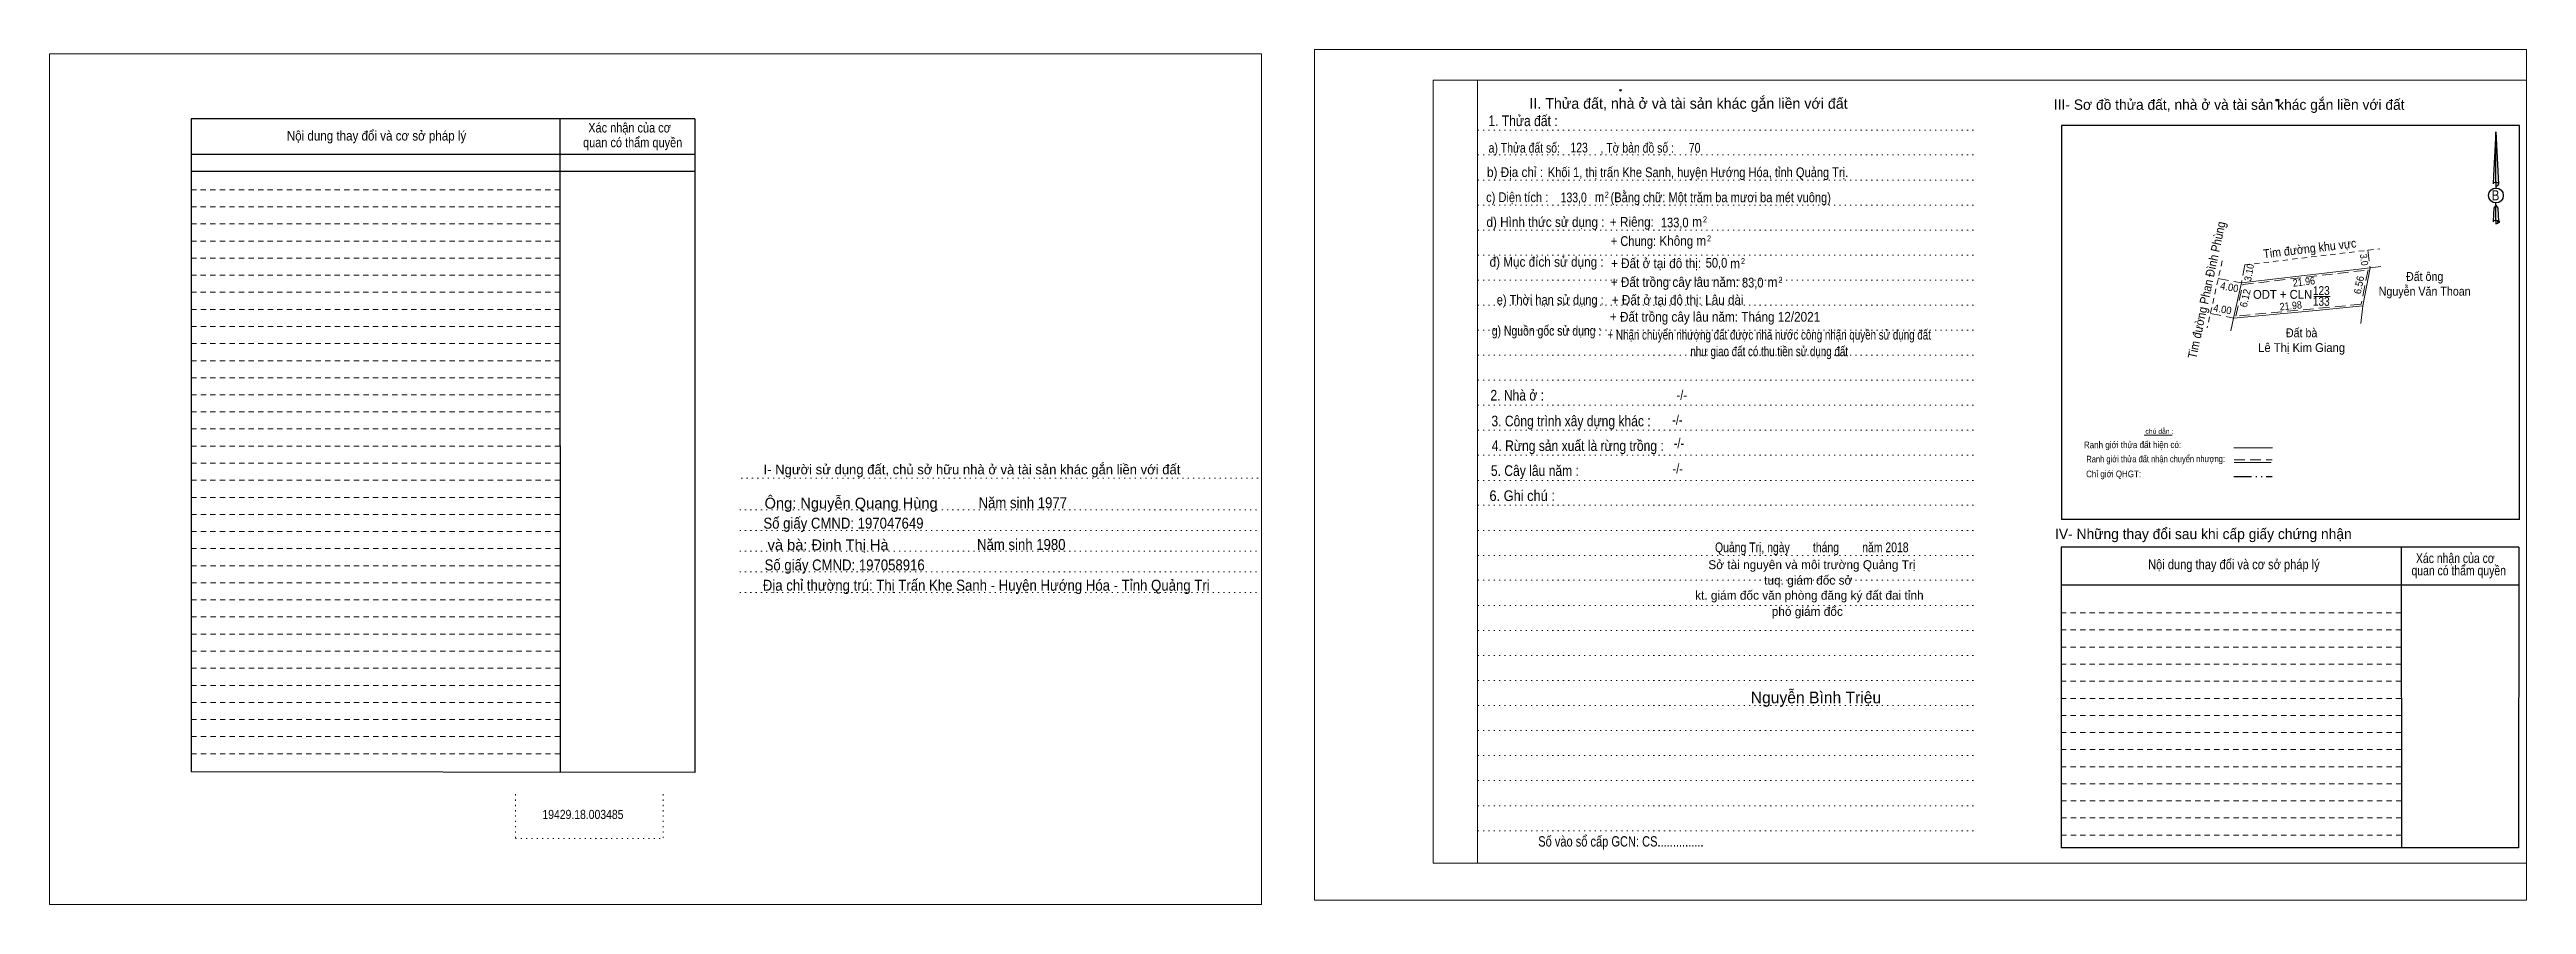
# Model space of a CAD drawing. Header units: metres. Extents: x 551166 to 552078, y 1839671 to 1839817.
# Drawn here: x 551539.7 to 551959, y 1839671 to 1839815.7 of the extents above; entities that cross this region are included whole.
import ezdxf
from ezdxf.enums import TextEntityAlignment as Align

# ---------------------------------------------------------------- set-up
doc = ezdxf.new("R2010")
doc.units = ezdxf.units.M
doc.header["$LTSCALE"] = 0.6
doc.header["$PDMODE"] = 32
doc.header["$PDSIZE"] = 0.3
for name, pattern in [('DASH_DOUBLE_DOT', [9.2, 5, -1.2, 0.3, -1.2, 0.3, -1.2]), ('DOTTED', [1.5, 0.3, -1.2]), ('MEDIUM_DASHED', [4.5, 3, -1.5]), ('SHORT_DASHED', [2.7, 1.5, -1.2])]:
    doc.linetypes.add(name, pattern=pattern)
for name, color, linetype, lineweight in [('1', 7, 'DOTTED', 13), ('10', 7, 'Continuous', 13), ('18', 7, 'Continuous', 25), ('2', 7, 'SHORT_DASHED', 13), ('28', 7, 'Continuous', 25), ('5', 7, 'Continuous', 13), ('55', 7, 'Continuous', 13)]:
    doc.layers.add(name, color=color, linetype=linetype, lineweight=lineweight)
doc.layers.add('62', color=7, linetype='Continuous')

msp = doc.modelspace()

# ---------------------------------------------------------------- texts
at = {"layer": '10'}
for s, height, rotation, width, p in [('Tim đường Phan Đình Phùng', 1.5, 77.865, 0.9, (551905.6112, 1839774.8873)), ('Tim đường khu vực', 1.5, 6.785, 0.9, (551922.4214, 1839781.3316)), ('3.10', 1.2, 79.596, 0.95, (551912.6538, 1839777.8966)), ('3.0', 1.2, 277.645, 0.9, (551930.9476, 1839780.0948)), ('4.00', 1.25, 349.618, 0.95, (551908.6174, 1839774.9157)), ('6.12', 1.25, 77.349, 0.95, (551912.0074, 1839773.5231)), ('21.96', 1.25, 6.669, 0.9, (551921.4074, 1839775.8083)), ('6.56', 1.25, 78.844, 0.95, (551931.2646, 1839775.7741)), ('4.00', 1.25, 349.618, 0.95, (551907.4474, 1839771.1757)), ('21.98', 1.25, 5.43, 0.9, (551919.1709, 1839771.755))]:
    msp.add_text(s, height=height, rotation=rotation, dxfattribs=dict(at, width=width)).set_placement(p, align=Align.CENTER)
for s, width, p in [('ODT + CLN', 0.95, (551917.73, 1839773.55)), ('123', 0.85, (551924.285, 1839774.19)), ('133', 0.85, (551924.275, 1839772.37))]:
    msp.add_text(s, height=1.5, dxfattribs=dict(at, width=width)).set_placement(p, align=Align.CENTER)
at = {"layer": '18'}
for s, height, width, p in [('1. Thửa đất :', 1.8, 0.85, (551789.135, 1839802.78)), ('a) Thửa đất số:              , Tờ bản đồ số : ', 1.65, 0.8, (551799.25, 1839798.28)), ('123', 1.65, 0.8, (551798.635, 1839798.32)), ('70', 1.65, 0.8, (551818.195, 1839798.28)), ('b) Địa chỉ : ', 1.65, 0.9, (551788.06, 1839794.16)), (' Khối 1, thị trấn Khe Sanh, huyện Hướng Hóa, tỉnh Quảng Trị.', 1.65, 0.85, (551818.505, 1839794.14)), ('c) Diện tích :                                                   ', 1.65, 0.85, (551801.445, 1839789.92)), ('133,0', 1.65, 0.8, (551797.725, 1839789.88)), ('2', 1, 0.75, (551803.315, 1839790.68)), ('(Bằng chữ: Một trăm ba mươi ba mét vuông)', 1.65, 0.85, (551822.61, 1839789.9)), ('B', 1.728, 0.85, (551953.785, 1839790.2)), ('d) Hình thức sử dụng :', 1.65, 0.9, (551792.945, 1839785.72)), (' m', 1.65, 0.85, (551801.825, 1839789.96)), ('+ Riêng: ', 1.65, 0.9, (551807.845, 1839785.74)), ('133,0', 1.65, 0.85, (551814.825, 1839785.64)), ('2', 1, 0.8, (551819.95, 1839786.5)), ('       + Chung:', 1.65, 0.85, (551806.01, 1839782.5)), ('Không', 1.65, 0.9, (551815.09, 1839782.53)), (' m', 1.65, 0.9, (551818.335, 1839785.78)), (' m', 1.65, 0.9, (551819.035, 1839782.55)), ('2', 1, 0.8, (551820.63, 1839783.27)), ('đ) Mục đích sử dụng :', 1.65, 0.9, (551793.135, 1839778.98)), ('+ Đất ở tại đô thị:', 1.65, 0.9, (551811.665, 1839778.74)), ('50,0', 1.65, 0.85, (551821.895, 1839778.82)), (' m', 1.65, 0.9, (551824.765, 1839778.71)), ('2', 1, 0.8, (551826.38, 1839779.43)), ('+ Đất trồng cây lâu năm:', 1.65, 0.9, (551814.845, 1839775.56)), ('83,0', 1.65, 0.85, (551828.025, 1839775.47)), (' m', 1.65, 0.9, (551831.095, 1839775.56)), ('2', 1, 0.8, (551832.71, 1839776.28)), ('e) Thời hạn sử dụng :', 1.65, 0.85, (551793.745, 1839772.56)), ('+ Đất trồng cây lâu năm: Tháng 12/2021', 1.65, 0.9, (551821.645, 1839769.68)), ('+ Đất ở tại đô thị: Lâu dài', 1.65, 0.9, (551815.32, 1839772.54)), ('g) Nguồn gốc sử dụng :', 1.65, 0.8, (551793.12, 1839767.33)), ('+ Nhận chuyển nhượng đất được nhà nước công nhận quyền sử dụng đất', 1.65, 0.75, (551830.82, 1839766.65)), ('như giao đất có thu tiền sử dụng đất', 1.65, 0.75, (551830.815, 1839763.83)), ('2. Nhà ở :', 1.8, 0.85, (551788.155, 1839756.33)), ('3. Công trình xây dựng khác :', 1.8, 0.85, (551797.27, 1839751.97)), ('4. Rừng sản xuất là rừng trồng :', 1.8, 0.85, (551798.405, 1839747.79)), ('5. Cây lâu năm :', 1.8, 0.85, (551791.15, 1839743.57)), ('6. Ghi chú :', 1.8, 0.9, (551788.995, 1839739.33)), ('Quảng Trị, ngày        tháng        năm 2018', 1.65, 0.8, (551838.025, 1839730.66)), ('19429.18.003485', 1.55, 0.85, (551629.985, 1839685.5)), ('Số vào sổ cấp GCN: CS...............', 1.75, 0.8, (551805.71, 1839680.84))]:
    msp.add_text(s, height=height, dxfattribs=dict(at, width=width)).set_placement(p, align=Align.CENTER)
for s, height, p in [('II. Thửa đất, nhà ở và tài sản khác gắn liền với đất', 1.8, (551817.16, 1839805.72)), ('Sở tài nguyên và môi trường Quảng Trị', 1.5, (551838.05, 1839727.8)), ('kt. giám đốc văn phòng đăng ký đất đai tỉnh', 1.5, (551837.615, 1839722.62)), ('tuq. giám đốc sở', 1.5, (551837.42, 1839725.17)), ('phó giám đốc', 1.5, (551837.265, 1839719.89)), ('Nguyễn Bình Triệu', 1.98, (551838.735, 1839705.08))]:
    msp.add_text(s, height=height, dxfattribs=at).set_placement(p, align=Align.CENTER)
at = {"layer": '2'}
for s, width, p in [('Nội dung thay đổi và cơ sở pháp lý', 0.9, (551595.04, 1839800.34)), ('Nội dung thay đổi và cơ sở pháp lý', 0.9, (551595.04, 1839800.34)), (' quan có thẩm quyền', 0.85, (551638.145, 1839799.2)), (' quan có thẩm quyền', 0.85, (551638.145, 1839799.2)), ('Xác nhận của cơ', 0.85, (551637.875, 1839801.7)), ('Xác nhận của cơ', 0.85, (551637.875, 1839801.7))]:
    msp.add_text(s, height=1.63, dxfattribs=dict(at, width=width)).set_placement(p, align=Align.CENTER)
at = {"layer": '28'}
for s, height, p in [('III- Sơ đồ thửa đất, nhà ở và tài sản khác gắn liền với đất', 1.75, (551908.7, 1839805.54)), ('I- Người sử dụng đất, chủ sở hữu nhà ở và tài sản khác gắn liền với đất', 1.653, (551695.845, 1839743.84)), ('Ông: Nguyễn Quang Hùng', 1.85, (551675.385, 1839738.04)), ('và bà: Đinh Thị Hà', 1.85, (551671.49, 1839730.97)), ('IV- Những thay đổi sau khi cấp giấy chứng nhận', 1.75, (551904.325, 1839732.88))]:
    msp.add_text(s, height=height, dxfattribs=at).set_placement(p, align=Align.CENTER)
for s, height, width, p in [('-/-', 1.65, 0.85, (551816.015, 1839756.43)), ('-/-', 1.65, 0.85, (551815.275, 1839752.23)), ('-/-', 1.65, 0.85, (551815.535, 1839748.29)), ('-/-', 1.65, 0.85, (551815.335, 1839743.97)), ('Năm sinh 1977', 1.85, 0.9, (551704.45, 1839738.11)), ('Số giấy CMND: 197047649', 1.85, 0.9, (551674.09, 1839734.65)), ('Năm sinh 1980', 1.85, 0.9, (551704.195, 1839731.04)), ('Số giấy CMND: 197058916', 1.85, 0.9, (551674.29, 1839727.58)), ('Nội dung thay đổi và cơ sở pháp lý', 1.65, 0.85, (551909.49, 1839727.78)), (' quan có thẩm quyền', 1.65, 0.8, (551947.305, 1839726.74)), ('Xác nhận của cơ', 1.65, 0.8, (551946.975, 1839728.82)), ('Địa chỉ thường trú: Thị Trấn Khe Sanh - Huyện Hướng Hóa - Tỉnh Quảng Trị', 1.855, 0.9, (551698.265, 1839724.14))]:
    msp.add_text(s, height=height, dxfattribs=dict(at, width=width)).set_placement(p, align=Align.CENTER)
at = {"layer": '55'}
for s, height, width, p in [('Ranh giới thửa đất hiện có:', 1.13, 0.9, (551892.3238, 1839748.2776)), ('Ranh giới thửa đất nhận chuyển nhượng:', 1.12, 0.85, (551896.2438, 1839745.8862)), ('Chỉ giới QHGT:', 1.125, 0.9, (551889.1288, 1839743.3504))]:
    msp.add_text(s, height=height, rotation=0.127, dxfattribs=dict(at, width=width)).set_placement(p, align=Align.CENTER)
msp.add_text('chú dẫn :', height=0.8323, rotation=359.976, dxfattribs=at).set_placement((551896.8748, 1839750.6988), align=Align.CENTER)
at = {"layer": '62'}
for s, width, p in [('Nguyễn Văn Thoan', 0.9, (551941.785, 1839774.08)), ('Đất ông', 0.9, (551941.79, 1839776.58)), ('Đất bà', 0.9, (551920.96, 1839767.04)), ('Lê Thị Kim Giang', 0.95, (551920.955, 1839764.54))]:
    msp.add_text(s, height=1.5, dxfattribs=dict(at, width=width)).set_placement(p, align=Align.CENTER)

# ---------------------------------------------------------------- linework, layer by layer
at = {"layer": '1', "linetype": 'Continuous'}
for p, q in [((551773.92, 1839810.54), (551959.02, 1839810.54)), ((551773.92, 1839810.54), (551773.92, 1839678.04)), ((551959.02, 1839810.54), (551959.02, 1839676.92)), ((551773.92, 1839678.04), (551959.02, 1839678.04))]:
    msp.add_line(p, q, dxfattribs=at)
at = {"layer": '1'}
for p, q in [((551781.42, 1839810.54), (551781.42, 1839678.04)), ((551781.42, 1839810.54), (551781.42, 1839678.04)), ((551781.5, 1839802.12), (551866.04, 1839802.12)), ((551781.5, 1839797.9), (551866.04, 1839797.9)), ((551781.5, 1839793.66), (551866.04, 1839793.66)), ((551781.5, 1839789.42), (551866.04, 1839789.42)), ((551781.5, 1839785.18), (551866.04, 1839785.18)), ((551781.5, 1839780.94), (551866.04, 1839780.94)), ((551781.5, 1839776.72), (551866.04, 1839776.72)), ((551781.5, 1839772.48), (551866.04, 1839772.48)), ((551781.5, 1839768.24), (551866.04, 1839768.24)), ((551781.5, 1839764), (551866.04, 1839764)), ((551781.5, 1839759.78), (551866.04, 1839759.78)), ((551781.5, 1839755.54), (551866.04, 1839755.54)), ((551781.5, 1839751.3), (551866.04, 1839751.3)), ((551781.5, 1839747.06), (551866.04, 1839747.06)), ((551656.8, 1839743.22), (551744.86, 1839743.22)), ((551781.5, 1839742.82), (551866.04, 1839742.82)), ((551656.52, 1839737.82), (551744.56, 1839737.82)), ((551781.5, 1839738.6), (551866.04, 1839738.6)), ((551656.52, 1839734.32), (551744.56, 1839734.32)), ((551781.5, 1839734.36), (551866.04, 1839734.36)), ((551656.52, 1839730.82), (551744.56, 1839730.82)), ((551781.5, 1839730.12), (551866.04, 1839730.12)), ((551656.52, 1839727.32), (551744.56, 1839727.32)), ((551781.5, 1839725.9), (551866.04, 1839725.9)), ((551656.52, 1839723.82), (551744.56, 1839723.82)), ((551781.5, 1839721.66), (551866.04, 1839721.66)), ((551781.5, 1839717.4), (551866.04, 1839717.4)), ((551781.5, 1839713.18), (551866.04, 1839713.18)), ((551781.5, 1839708.96), (551866.04, 1839708.96)), ((551781.5, 1839704.7), (551866.04, 1839704.7)), ((551781.5, 1839700.46), (551866.04, 1839700.46)), ((551781.5, 1839696.24), (551866.04, 1839696.24)), ((551781.5, 1839692), (551866.04, 1839692)), ((551618.58, 1839689.68), (551618.58, 1839682.18)), ((551643.56, 1839689.68), (551643.56, 1839682.18)), ((551781.5, 1839687.76), (551866.04, 1839687.76)), ((551781.5, 1839683.52), (551866.04, 1839683.52)), ((551618.58, 1839682.18), (551643.56, 1839682.18))]:
    msp.add_line(p, q, dxfattribs=at)
at = {"layer": '1', "linetype": 'Continuous'}
for points in [[(551539.68, 1839671.04), (551744.88, 1839671.04), (551744.88, 1839815.04), (551539.68, 1839815.04)], [(551539.68, 1839815.04), (551744.88, 1839815.04), (551744.88, 1839671.04), (551539.68, 1839671.04)], [(551539.68, 1839671.04), (551744.88, 1839671.04), (551744.88, 1839815.04), (551539.68, 1839815.04)], [(551753.82, 1839671.74), (551959.02, 1839671.74), (551959.02, 1839815.74), (551753.82, 1839815.74)], [(551781.42, 1839810.54), (551959.02, 1839810.54), (551959.02, 1839678.04), (551781.42, 1839678.04)]]:
    msp.add_lwpolyline(points, close=True, dxfattribs=at)
at = {"layer": '10', "linetype": 'SHORT_DASHED'}
for p, q in [((551907.51, 1839779.98), (551904.96, 1839768.61)), ((551911.32, 1839779.29), (551934.17, 1839782.01))]:
    msp.add_line(p, q, dxfattribs=at)
at = {"layer": '10', "linetype": 'MEDIUM_DASHED'}
for p, q in [((551911.32, 1839779.29), (551910.76, 1839776.24)), ((551932.17, 1839781.77), (551932.57, 1839778.79)), ((551906.83, 1839776.96), (551910.76, 1839776.24)), ((551905.51, 1839771.08), (551909.42, 1839770.27))]:
    msp.add_line(p, q, dxfattribs=at)
at = {"layer": '10'}
for p, q in [((551932.57, 1839778.79), (551910.76, 1839776.24)), ((551932.57, 1839778.79), (551931.3, 1839772.35)), ((551932.57, 1839778.79), (551934.36, 1839779.03)), ((551910.76, 1839776.24), (551909.42, 1839770.27)), ((551923.05, 1839773.95), (551925.77, 1839773.95)), ((551931.3, 1839772.35), (551930.96, 1839769.36)), ((551908.98, 1839768.13), (551909.42, 1839770.27))]:
    msp.add_line(p, q, dxfattribs=at)
at = {"layer": '10', "linetype": 'MEDIUM_DASHED'}
msp.add_lwpolyline([(551932.2, 1839778.44), (551931.05, 1839772.63), (551909.8, 1839770.61), (551911.01, 1839775.97)], close=True, dxfattribs=at)
at = {"layer": '10'}
msp.add_lwpolyline([(551909.42, 1839770.27), (551923.4, 1839771.57), (551931.3, 1839772.35)], dxfattribs=at)
at = {"layer": '18'}
for p, q in [((551953.84, 1839801.84), (551954.3, 1839792.98)), ((551953.84, 1839801.84), (551954.3, 1839792.98)), ((551953.84, 1839801.84), (551954.3, 1839792.98)), ((551953.46, 1839794.38), (551953.38, 1839793)), ((551953.84, 1839793.28), (551953.84, 1839792.94)), ((551953.84, 1839792.94), (551953.84, 1839792.68)), ((551953.84, 1839792.68), (551953.84, 1839792.34)), ((551953.84, 1839792.68), (551953.84, 1839792.34)), ((551953.84, 1839792.68), (551953.84, 1839792.34)), ((551954.3, 1839792.98), (551954.3, 1839793)), ((551953.84, 1839789.38), (551953.84, 1839789.78)), ((551953.84, 1839789.38), (551953.84, 1839789.78)), ((551953.84, 1839789.38), (551953.84, 1839789.78)), ((551953.84, 1839789.38), (551954.18, 1839788.88)), ((551953.84, 1839789.38), (551954.18, 1839788.88)), ((551953.84, 1839789.38), (551954.18, 1839788.88)), ((551954.18, 1839788.88), (551954.3, 1839786.58)), ((551954.18, 1839788.88), (551954.3, 1839786.58)), ((551954.18, 1839788.88), (551954.3, 1839786.58)), ((551953.84, 1839786.88), (551953.84, 1839786.54)), ((551953.84, 1839786.54), (551953.84, 1839786.28))]:
    msp.add_line(p, q, dxfattribs=at)
for points in [[(551953.84, 1839793.28), (551953.84, 1839801.84), (551953.46, 1839794.38)], [(551953.84, 1839786.88), (551953.84, 1839789.38), (551953.5, 1839788.88), (551953.46, 1839787.94), (551953.38, 1839786.58)]]:
    msp.add_lwpolyline(points, dxfattribs=at)
msp.add_ellipse((551953.8536, 1839791.0347), major_axis=(0, 1.258), ratio=0.983453, dxfattribs=at)
for centre, start_param, end_param in [((551953.854, 1839792.9732), 1.57079633, 3.07445202), ((551953.854, 1839792.9732), 0.06714063, 1.57079633), ((551953.854, 1839792.9732), 4.71238898, 6.28318531), ((551953.854, 1839786.5527), 2.49106941, 3.07427841), ((551953.854, 1839786.5527), 1.57079633, 2.49106941), ((551953.854, 1839786.5527), 0.06714063, 1.57079633), ((551953.854, 1839786.5527), 4.71238898, 6.28318531)]:
    msp.add_ellipse(centre, major_axis=(0.4535, 0), ratio=0.655448, start_param=start_param, end_param=end_param, dxfattribs=at)
msp.add_point((551954.3, 1839786.58), dxfattribs=at)
at = {"layer": '2', "linetype": 'Continuous', "lineweight": 25}
for p, q in [((551648.94, 1839804), (551563.68, 1839804)), ((551563.68, 1839804), (551563.68, 1839693.48)), ((551626.1, 1839804), (551626.14, 1839693.4)), ((551648.94, 1839797.96), (551563.78, 1839797.96)), ((551648.94, 1839795.08), (551563.78, 1839795.08))]:
    msp.add_line(p, q, dxfattribs=at)
at = {"layer": '2'}
for p, q in [((551626.1, 1839792), (551563.66, 1839792)), ((551626.1, 1839789.12), (551563.66, 1839789.12)), ((551626.1, 1839789.12), (551563.68, 1839789.12)), ((551626.1, 1839786.22), (551563.68, 1839786.22)), ((551626.1, 1839783.32), (551563.68, 1839783.32)), ((551626.1, 1839780.44), (551563.68, 1839780.44)), ((551626.1, 1839777.54), (551563.68, 1839777.54)), ((551626.1, 1839774.66), (551563.68, 1839774.66)), ((551626.12, 1839771.76), (551563.68, 1839771.76)), ((551626.12, 1839768.86), (551563.68, 1839768.86)), ((551626.12, 1839765.98), (551563.68, 1839765.98)), ((551626.12, 1839763.08), (551563.68, 1839763.08)), ((551626.12, 1839760.18), (551563.68, 1839760.18)), ((551626.12, 1839757.3), (551563.68, 1839757.3)), ((551626.12, 1839754.4), (551563.68, 1839754.4)), ((551626.12, 1839751.52), (551563.68, 1839751.52)), ((551626.12, 1839748.62), (551563.68, 1839748.62)), ((551626.12, 1839745.72), (551563.68, 1839745.72)), ((551626.12, 1839742.84), (551563.68, 1839742.84)), ((551626.12, 1839739.94), (551563.68, 1839739.94)), ((551626.12, 1839737.04), (551563.68, 1839737.04)), ((551626.12, 1839734.16), (551563.68, 1839734.16)), ((551626.14, 1839731.26), (551563.68, 1839731.26)), ((551626.14, 1839728.36), (551563.68, 1839728.36)), ((551626.14, 1839725.48), (551563.68, 1839725.48)), ((551626.14, 1839722.58), (551563.68, 1839722.58)), ((551626.14, 1839719.7), (551563.68, 1839719.7)), ((551626.14, 1839716.8), (551563.68, 1839716.8)), ((551937.8, 1839717.5), (551880.22, 1839717.5)), ((551626.14, 1839713.9), (551563.68, 1839713.9)), ((551937.8, 1839714.6), (551880.22, 1839714.6)), ((551937.8, 1839711.7), (551880.22, 1839711.7)), ((551626.14, 1839711.02), (551563.68, 1839711.02)), ((551626.14, 1839708.12), (551563.68, 1839708.12)), ((551937.8, 1839708.82), (551880.22, 1839708.82)), ((551626.14, 1839705.22), (551563.68, 1839705.22)), ((551937.82, 1839705.92), (551880.22, 1839705.92)), ((551626.14, 1839702.34), (551563.68, 1839702.34)), ((551626.14, 1839699.44), (551563.68, 1839699.44)), ((551937.82, 1839703.04), (551880.22, 1839703.04)), ((551937.82, 1839700.14), (551880.22, 1839700.14)), ((551626.14, 1839696.56), (551563.68, 1839696.56)), ((551937.82, 1839697.24), (551880.22, 1839697.24)), ((551937.82, 1839694.36), (551880.22, 1839694.36)), ((551937.84, 1839691.46), (551880.22, 1839691.46)), ((551937.84, 1839688.56), (551880.22, 1839688.56)), ((551937.84, 1839685.68), (551880.22, 1839685.68)), ((551937.84, 1839682.78), (551880.22, 1839682.78))]:
    msp.add_line(p, q, dxfattribs=at)
at = {"layer": '2', "linetype": 'Continuous', "lineweight": 25}
msp.add_lwpolyline([(551648.94, 1839804), (551648.9, 1839693.36), (551563.68, 1839693.48)], dxfattribs=at)
at = {"layer": '28'}
for p, q in [((551880.3, 1839802.86), (551880.3, 1839736.22)), ((551957.82, 1839736.22), (551880.3, 1839736.22)), ((551937.8, 1839731.52), (551937.84, 1839680.64)), ((551957.74, 1839731.52), (551957.7, 1839680.64)), ((551957.74, 1839725.06), (551880.22, 1839725.06)), ((551957.7, 1839680.64), (551880.22, 1839680.64))]:
    msp.add_line(p, q, dxfattribs=at)
at = {"layer": '28', "linetype": 'SHORT_DASHED', "lineweight": 13}
msp.add_line((551937.8, 1839720.38), (551880.22, 1839720.38), dxfattribs=at)
at = {"layer": '28'}
for points in [[(551957.82, 1839736.22), (551957.82, 1839802.86), (551880.3, 1839802.86)], [(551957.74, 1839731.52), (551880.22, 1839731.52), (551880.22, 1839680.64)]]:
    msp.add_lwpolyline(points, dxfattribs=at)
msp.add_point((551916.76, 1839807.18), dxfattribs=at)
at = {"layer": '5'}
msp.add_point((551805.64, 1839808.84), dxfattribs=at)
at = {"layer": '55'}
for p, q in [((551894.28, 1839750.48), (551899.02, 1839750.46)), ((551909.5, 1839748.32), (551916, 1839748.32)), ((551909.56, 1839745.84), (551915.8, 1839745.84)), ((551909.56, 1839745.84), (551915.8, 1839745.84))]:
    msp.add_line(p, q, dxfattribs=at)
at = {"layer": '55', "linetype": 'MEDIUM_DASHED'}
msp.add_line((551909.54, 1839746.28), (551915.94, 1839746.28), dxfattribs=at)
at = {"layer": '55', "linetype": 'DASH_DOUBLE_DOT', "lineweight": 25}
msp.add_line((551909.46, 1839743.46), (551915.96, 1839743.46), dxfattribs=at)

msp.set_redraw_order([(e.dxf.handle, doc.entitydb.next_handle()) for e in msp.query("TEXT MTEXT ATTDEF DIMENSION ARC_DIMENSION")])  # texts and dimensions are drawn at this point

doc.saveas('drawing.dxf')
